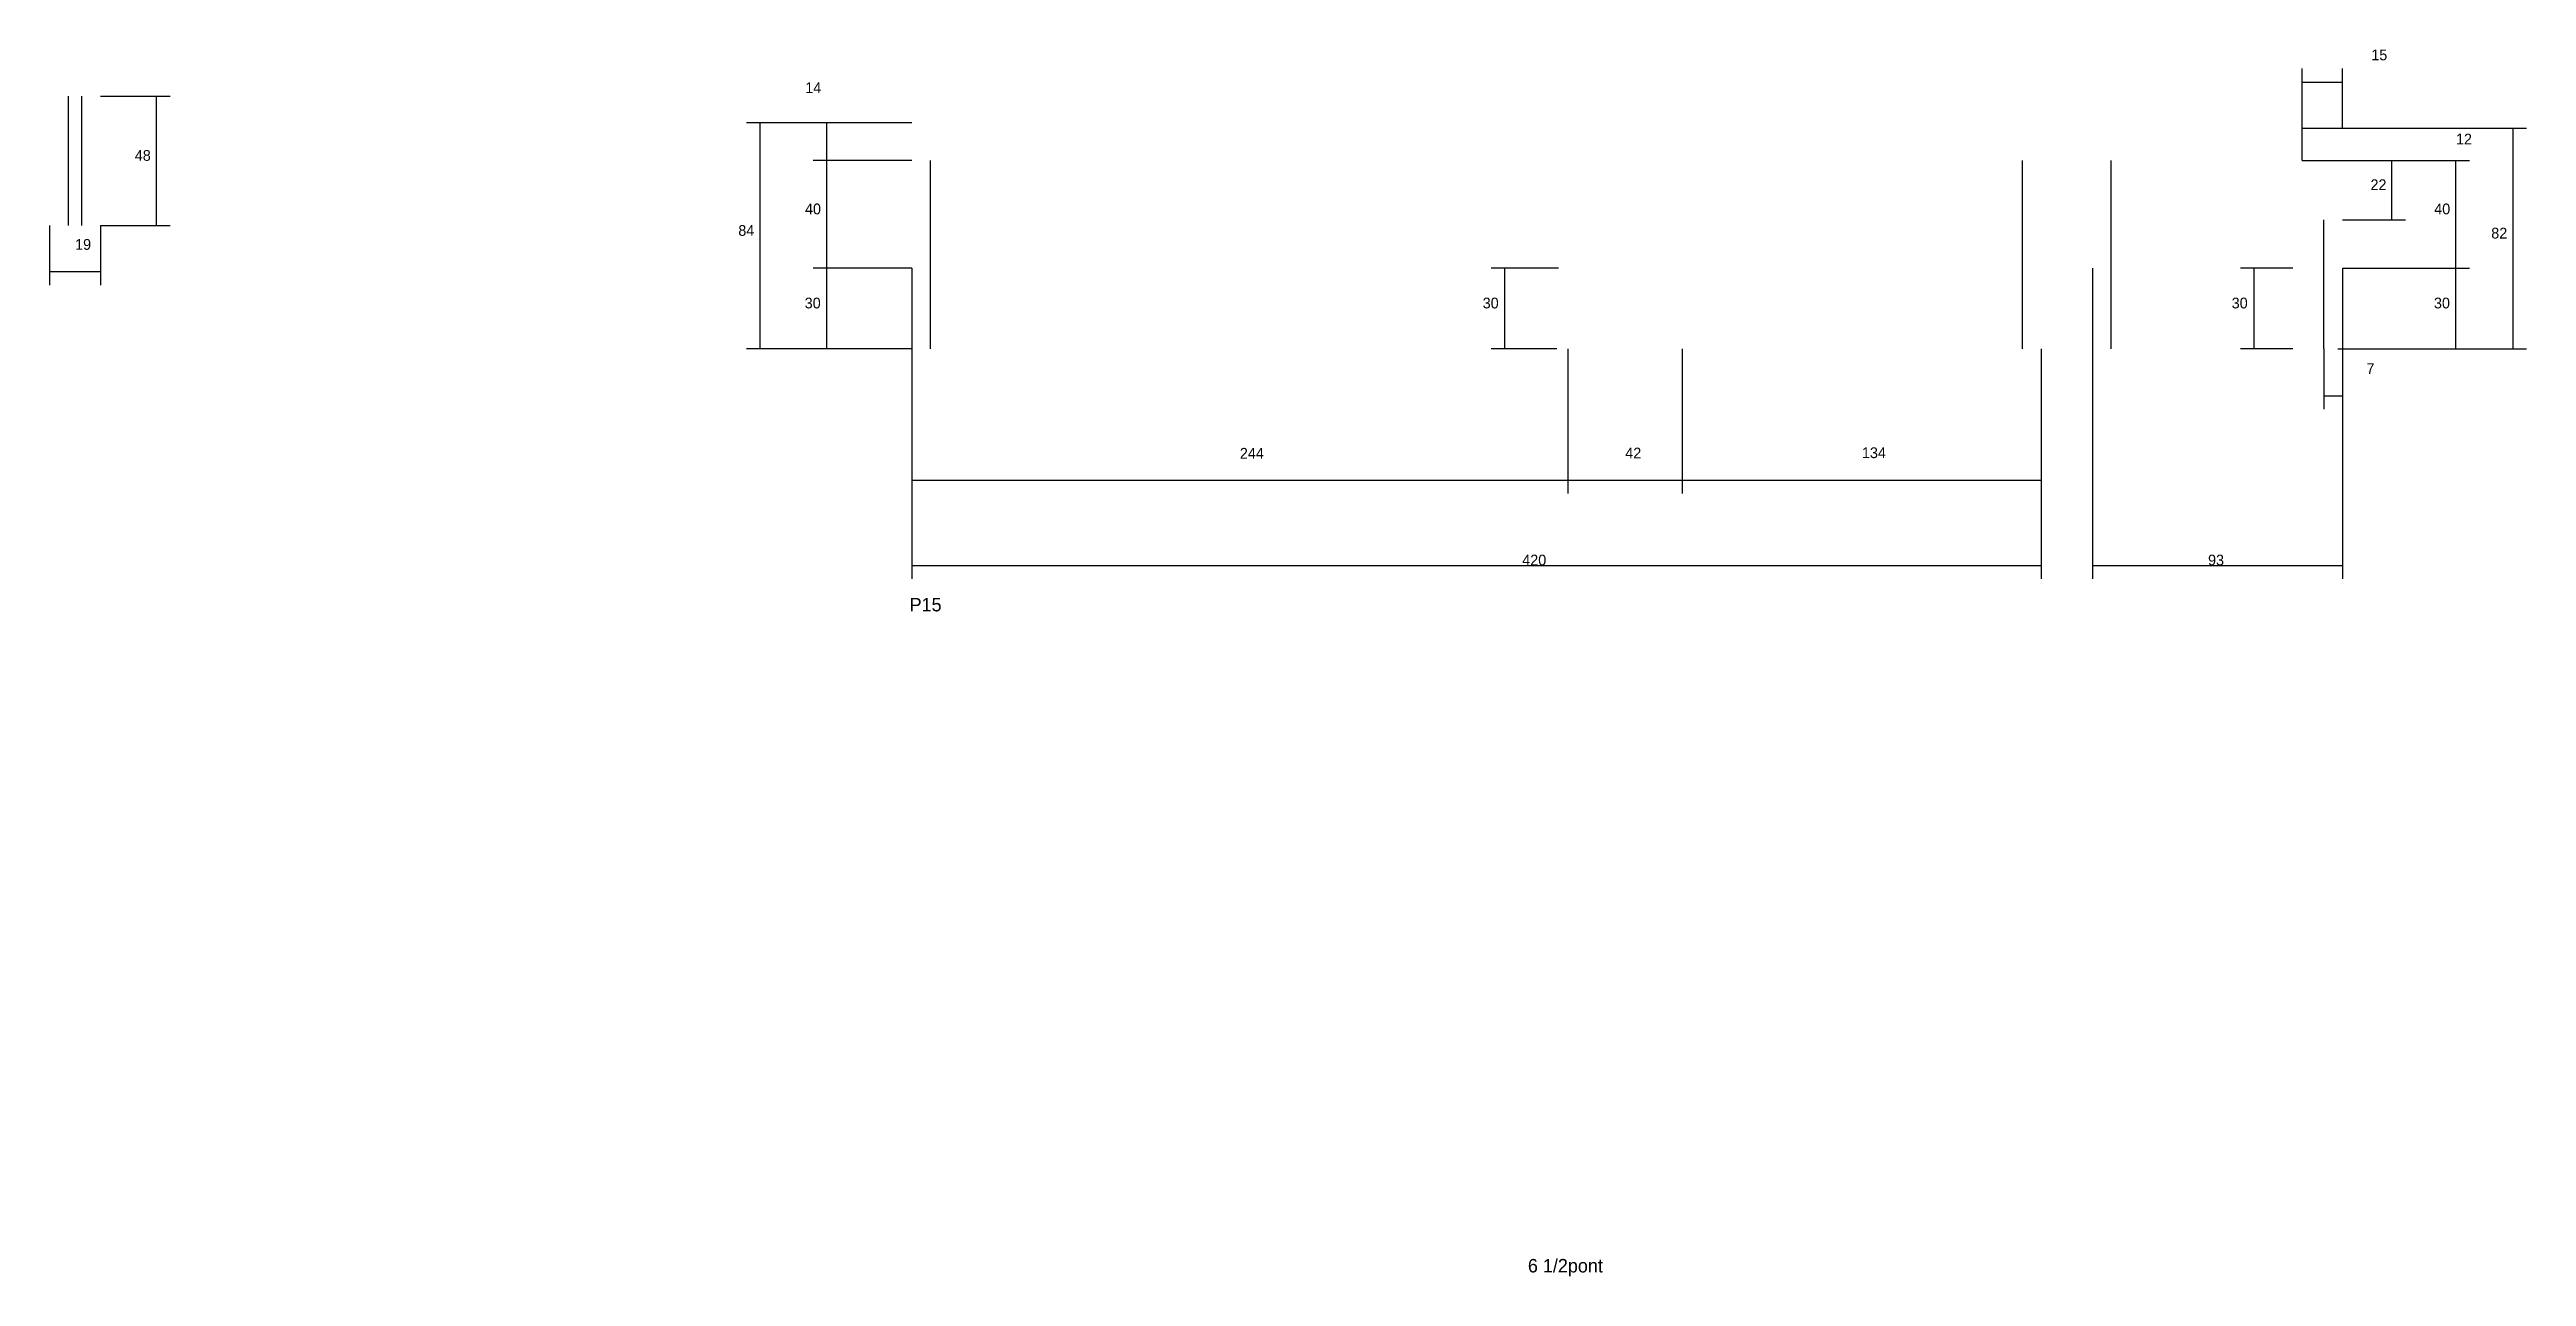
# Model space of a CAD drawing. Header units: metres. Extents: x -2848 to 22762, y -45195 to 1016.
# Drawn here: x -1539 to -618, y -35541 to -35085 of the extents above; entities that cross this region are included whole.
import ezdxf

# ---------------------------------------------------------------- set-up
doc = ezdxf.new("R2010")
doc.units = ezdxf.units.M
for name, color, linetype in [('COTA', 4, 'Continuous'), ('NOMENCLATURA', 7, 'Continuous'), ('SARR_2.2x7', 40, 'Continuous')]:
    doc.layers.add(name, color=color, linetype=linetype)

msp = doc.modelspace()

# ---------------------------------------------------------------- texts
at = {"layer": 'COTA'}
for s, p in [('15', (-676.1, -35088.7)), ('14', (-1258.4, -35100.9)), ('12', (-644.6, -35120)), ('48', (-1507.7, -35126.1)), ('22', (-676.4, -35137)), ('40', (-1258.5, -35146)), ('40', (-652.7, -35146)), ('84', (-1283.3, -35154)), ('82', (-631.5, -35155)), ('19', (-1529.9, -35159.2)), ('30', (-1258.6, -35181)), ('30', (-1006.5, -35181)), ('30', (-728, -35181)), ('30', (-652.8, -35181)), ('7', (-677.9, -35205.4)), ('244', (-1096.8, -35236.9)), ('42', (-953.5, -35236.8)), ('134', (-865.5, -35236.7)), ('420', (-991.8, -35276.6)), ('93', (-736.8, -35276.6))]:
    msp.add_text(s, height=4, dxfattribs=at).set_placement(p)
at = {"layer": 'NOMENCLATURA'}
for s, p in [('P15', (-1219.6, -35293.7)), ('6 1/2pont', (-989.7, -35539.6))]:
    msp.add_text(s, height=5, dxfattribs=at).set_placement(p)

# ---------------------------------------------------------------- linework, layer by layer
at = {"layer": 'COTA'}
for p, q in [((-701.8, -35126), (-701.8, -35091.8)), ((-701.8, -35096.8), (-686.8, -35096.8)), ((-686.8, -35114), (-686.8, -35091.8)), ((-1520.4, -35102.1), (-1494.6, -35102.1)), ((-1499.6, -35150.1), (-1499.6, -35102.1)), ((-1218.8, -35112), (-1280.2, -35112)), ((-1275.2, -35196), (-1275.2, -35112)), ((-1218.8, -35112), (-1255.4, -35112)), ((-1250.4, -35126), (-1250.4, -35112)), ((-701.8, -35126), (-701.8, -35109)), ((-701.8, -35114), (-686.8, -35114)), ((-686.8, -35114), (-686.8, -35109)), ((-686.8, -35114), (-618.4, -35114)), ((-623.4, -35196), (-623.4, -35114)), ((-1218.8, -35126), (-1255.4, -35126)), ((-1218.8, -35126), (-1255.4, -35126)), ((-1250.4, -35166), (-1250.4, -35126)), ((-701.8, -35126), (-639.6, -35126)), ((-701.8, -35126), (-663.4, -35126)), ((-668.4, -35148), (-668.4, -35126)), ((-644.6, -35166), (-644.6, -35126)), ((-1539.4, -35150.1), (-1539.4, -35172.3)), ((-1520.4, -35150.1), (-1494.6, -35150.1)), ((-1520.4, -35150.1), (-1520.4, -35172.3)), ((-686.8, -35148), (-663.4, -35148)), ((-1539.4, -35167.3), (-1520.4, -35167.3)), ((-1218.8, -35166), (-1255.4, -35166)), ((-1218.8, -35166), (-1255.4, -35166)), ((-1250.4, -35196), (-1250.4, -35166)), ((-1218.8, -35166), (-1218.8, -35281.6)), ((-978.3, -35166), (-1003.3, -35166)), ((-998.3, -35196), (-998.3, -35166)), ((-779.8, -35166), (-779.8, -35281.6)), ((-705.3, -35166), (-724.7, -35166)), ((-719.7, -35196), (-719.7, -35166)), ((-686.8, -35166), (-686.8, -35281.6)), ((-686.7, -35166), (-639.6, -35166)), ((-686.7, -35166), (-639.6, -35166)), ((-644.6, -35196), (-644.6, -35166)), ((-1218.8, -35196), (-1280.2, -35196)), ((-1218.8, -35196), (-1255.4, -35196)), ((-1218.8, -35196), (-1218.8, -35249.9)), ((-979, -35196), (-1003.3, -35196)), ((-974.8, -35196), (-974.8, -35249.9)), ((-974.8, -35196), (-974.8, -35249.9)), ((-932.3, -35196), (-932.3, -35249.9)), ((-932.3, -35196), (-932.3, -35249.9)), ((-798.8, -35196), (-798.8, -35281.6)), ((-798.8, -35196), (-798.8, -35249.9)), ((-705.3, -35196), (-724.7, -35196)), ((-693.8, -35196), (-693.8, -35218.5)), ((-688.5, -35196), (-618.4, -35196)), ((-688.5, -35196), (-639.6, -35196)), ((-686.8, -35196), (-686.8, -35218.5)), ((-693.8, -35213.5), (-686.8, -35213.5)), ((-1218.8, -35244.9), (-974.8, -35244.9)), ((-974.8, -35244.9), (-932.3, -35244.9)), ((-932.3, -35244.9), (-798.8, -35244.9)), ((-1218.8, -35276.6), (-798.8, -35276.6)), ((-779.8, -35276.6), (-686.8, -35276.6))]:
    msp.add_line(p, q, dxfattribs=at)
at = {"layer": 'SARR_2.2x7'}
for p, q in [((-1532.4, -35150.1), (-1532.4, -35102.1)), ((-1527.4, -35150.1), (-1527.4, -35102.1)), ((-1211.8, -35166), (-1211.8, -35126)), ((-805.8, -35166), (-805.8, -35126)), ((-772.8, -35166), (-772.8, -35126)), ((-693.8, -35166), (-693.8, -35148)), ((-1211.8, -35196), (-1211.8, -35166)), ((-805.8, -35196), (-805.8, -35166)), ((-772.8, -35196), (-772.8, -35166)), ((-693.8, -35196), (-693.8, -35166))]:
    msp.add_line(p, q, dxfattribs=at)

msp.set_redraw_order([(e.dxf.handle, doc.entitydb.next_handle()) for e in msp.query("TEXT MTEXT ATTDEF DIMENSION ARC_DIMENSION")])  # texts and dimensions are drawn at this point

doc.saveas('drawing.dxf')
